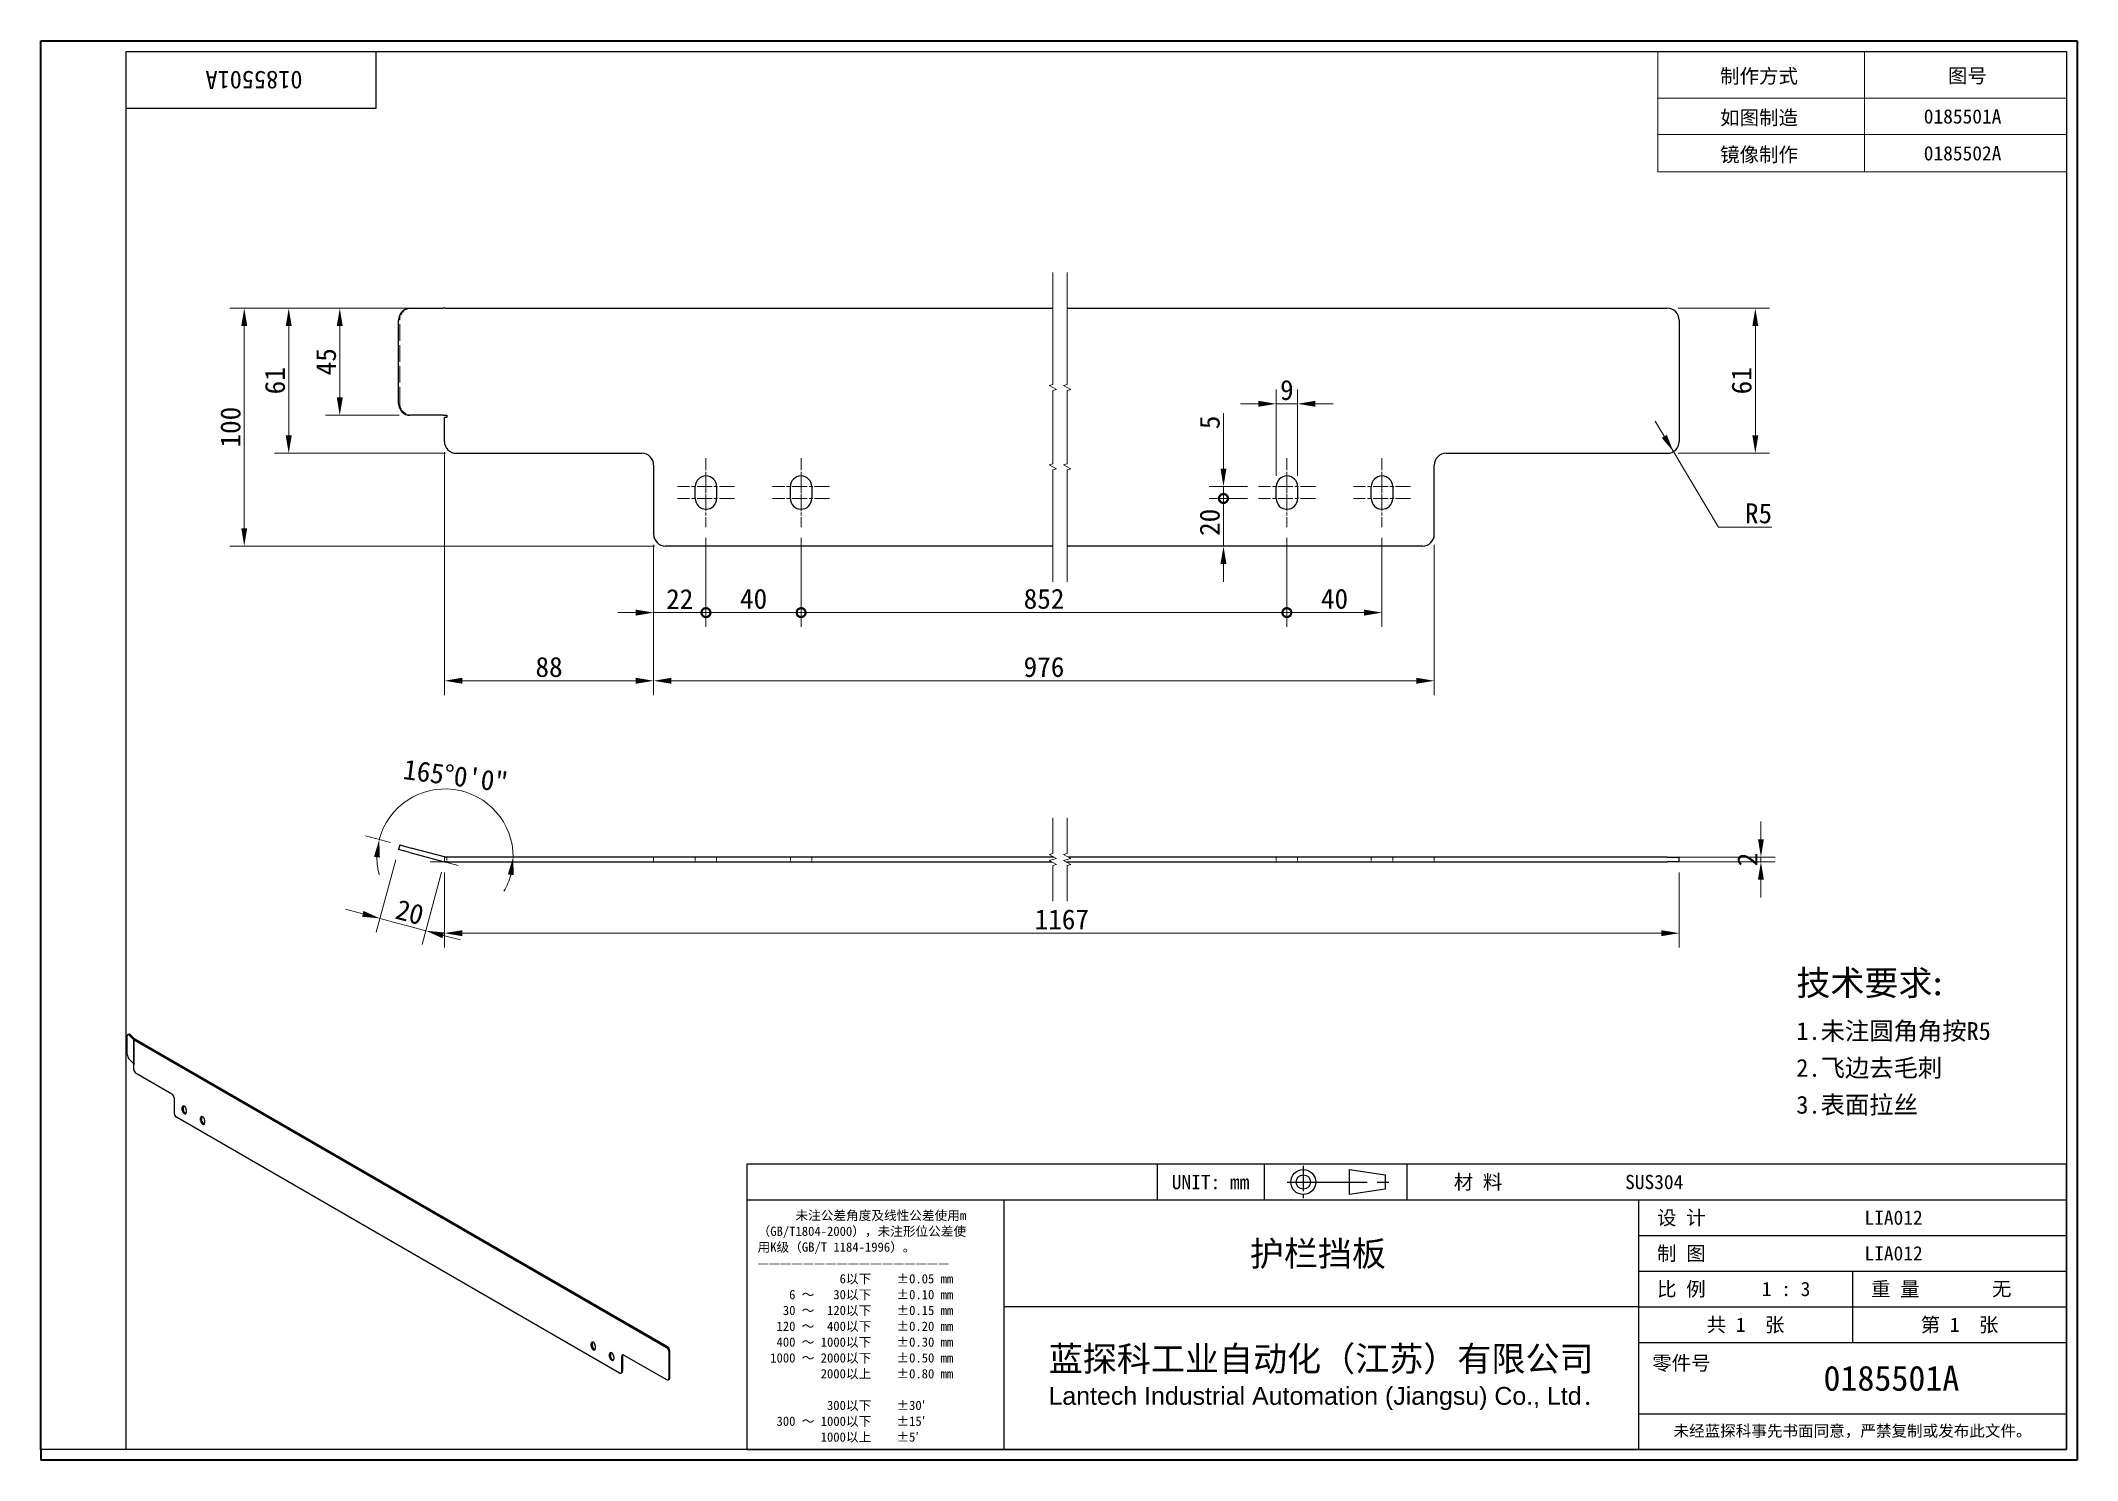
# Model space of a CAD drawing. Header units: millimetres. Extents: x 18 to 875, y 16 to 614.
import ezdxf
from ezdxf.enums import TextEntityAlignment as Align

# ---------------------------------------------------------------- set-up
doc = ezdxf.new("R2010")
doc.units = ezdxf.units.MM
doc.header["$LTSCALE"] = 3
doc.linetypes.add('CHAIN', pattern=[0.3543, 0.2362, -0.0295, 0.0591, -0.0295])
doc.linetypes.add('DASHED', pattern=[0.2067, 0.1654, -0.0413])
for name, color, linetype, lineweight in [('1', 7, 'Continuous', 18), ('可见 (ISO)', 7, 'Continuous', 25), ('可见窄的 (ISO)', 7, 'Continuous', 18), ('图框 (ISO)', 7, 'Continuous', 35), ('标题 (ISO)', 7, 'Continuous', 25)]:
    doc.layers.add(name, color=color, linetype=linetype, lineweight=lineweight)
for name, color, linetype, lineweight, true_color in [('中心标记 (ISO)', 1, 'CHAIN', 18, 0xff0000), ('尺寸 (ISO)', 7, 'Continuous', 18, 0x008000), ('折线 (ISO)', 7, 'Continuous', 18, 0x008000), ('符号 (ISO)', 7, 'Continuous', 18, 0x008000), ('隐藏 (ISO)', 5, 'DASHED', 18, 0x0000ff)]:
    doc.layers.add(name, color=color, linetype=linetype, lineweight=lineweight, true_color=true_color)
doc.styles.add('文本样式164', font='SimSun.ttf')
doc.styles.add('文本样式165', font='SimSun.ttf')
doc.styles.add('文本样式74', font='SimSun.ttf')
doc.styles.add('最新国标', font='simfang.ttf')
doc.styles.add('注释文本 (ISO)', font='simfang.ttf')
doc.dimstyles.new('默认 (GB)', dxfattribs={"dimscale": 3, "dimtxt": 2.8, "dimasz": 2.5, "dimexe": 2, "dimexo": 1.5, "dimgap": 0.5, "dimtad": 1, "dimtoh": 1, "dimdsep": 46, "dimtxsty": '最新国标', "dimcen": 0.09, "dimdle": 10, "dimclrd": 256, "dimclre": 256, "dimclrt": 256, "dimaunit": 1, "dimadec": 3, "dimazin": 2, "dimtfac": 0.535714, "dimtdec": 3, "dimtmove": 0, "dimatfit": 3, "dimfxl": 0, "dimtolj": 1, "dimlwd": -1, "dimlwe": -1, "dimarcsym": 0})

msp = doc.modelspace()

# ---------------------------------------------------------------- texts
at = {"layer": '符号 (ISO)', "insert": (756.343, 191.9808), "char_height": 6, "width": 89.824562, "attachment_point": 4, "line_spacing_factor": 1.240703, "style": '注释文本 (ISO)'}
msp.add_mtext('{\\H1.75x;技术要求\\fCalibri|b0|i0|c0|p34;:\\fFangSong|b0|i0|c134|p49;\\P\\H0.71429x;1.未注圆角角按R5\\P2.飞边去毛刺\\P3.表面拉丝}', dxfattribs=at)

# ---------------------------------------------------------------- blocks, each defined once
blk = doc.blocks.new('图框 最新国标')
at = {"layer": '图框 (ISO)'}
for p, q in [((6, 7), (6, 204.5)), ((6, 204.5), (291.5, 204.5)), ((291.5, 204.5), (291.5, 5.5)), ((6, 7), (6, 5.5)), ((6, 7), (6, 5.5)), ((291.5, 5.5), (6, 5.5))]:
    blk.add_line(p, q, dxfattribs=at)
at = {"layer": '图框 (ISO)', "color": 7, "linetype": 'Continuous', "lineweight": 25}
for p, q in [((18, 203), (290, 203)), ((18, 7), (18, 203)), ((18, 203), (290, 203)), ((53, 203), (53, 195)), ((290, 203), (290, 7)), ((290, 203), (290, 7)), ((53, 195), (18, 195)), ((290, 7), (6, 7)), ((290, 7), (18, 7))]:
    blk.add_line(p, q, dxfattribs=at)
at = {"layer": '图框 (ISO)', "style": '文本样式74'}
blk.add_attdef('零件代号_001', (42.7, 200.25), '', height=2.5, rotation=180, dxfattribs=at)
blk = doc.blocks.new('标题栏 最新国标')
at = {"layer": '标题 (ISO)'}
for p, q in [((381.98, -183.84), (196.98, -183.84)), ((196.98, -183.84), (196.98, -223.84)), ((254.48, -183.84), (254.48, -188.84)), ((269.48, -183.84), (269.48, -188.84)), ((281.48, -188.09), (281.48, -184.59)), ((281.48, -184.59), (286.48, -185.34)), ((286.48, -185.34), (286.48, -187.34)), ((289.48, -183.84), (289.48, -188.84)), ((381.98, -223.84), (381.98, -183.84)), ((383.48, -183.84), (383.48, -225.34)), ((286.48, -187.34), (281.48, -188.09)), ((196.98, -188.84), (381.98, -188.84)), ((232.98, -188.84), (232.98, -223.84)), ((321.98, -188.84), (321.98, -223.84)), ((321.98, -193.84), (381.98, -193.84)), ((321.98, -198.84), (381.98, -198.84)), ((351.98, -198.84), (351.98, -208.84)), ((321.98, -203.84), (232.98, -203.84)), ((321.98, -203.84), (381.98, -203.84)), ((321.98, -208.84), (381.98, -208.84)), ((321.98, -218.84), (381.98, -218.84)), ((196.98, -223.84), (381.98, -223.84)), ((383.48, -225.34), (196.98, -225.34))]:
    blk.add_line(p, q, dxfattribs=at)
at = {"layer": '标题 (ISO)', "linetype": 'CHAIN', "ltscale": 5.000333}
blk.add_line((274.98, -184.09), (274.98, -188.59), dxfattribs=at)
at = {"layer": '标题 (ISO)', "linetype": 'CHAIN', "ltscale": 15.834605}
blk.add_line((272.73, -186.34), (286.98, -186.34), dxfattribs=at)
at = {"layer": '标题 (ISO)'}
for radius in [1.75, 1]:
    blk.add_circle((274.98, -186.34), radius, dxfattribs=at)
at = {"layer": '1', "style": '文本样式164'}
for s, p in [('UNIT: mm', (261.98, -186.34)), ('材 料', (299.48, -186.34)), ('设 计', (327.98, -191.34)), ('制 图', (327.98, -196.34)), ('比 例', (327.98, -201.34)), ('重 量', (357.98, -201.34)), ('共 1  张', (336.98, -206.34)), ('第 1  张', (366.98, -206.34))]:
    blk.add_text(s, height=2, dxfattribs=at).set_placement(p, align=Align.MIDDLE_CENTER)
at = {"layer": '标题 (ISO)', "style": '注释文本 (ISO)'}
for s, insert, char_height, attachment_point, line_spacing_factor in [('\\fSimSun|b0|i0;{\\H1.3000;      未注公差角度及线性公差使用m\\P}\\fSimSun|b0|i0;{\\H1.3000;（GB/T1804-2000），未注形位公差使\\P}\\fSimSun|b0|i0;{\\H1.3000;用K级（GB/T 1184-1996）。\\P}\\fSimSun|b0|i0;{\\H1.3000;—————————————————\\P}\\fSimSun|b0|i0;{\\H1.3000;             6以下    ±0.05 mm\\P}\\fSimSun|b0|i0;{\\H1.3000;     6 ～   30以下    ±0.10 mm\\P}\\fSimSun|b0|i0;{\\H1.3000;    30 ～  120以下    ±0.15 mm\\P}\\fSimSun|b0|i0;{\\H1.3000;   120 ～  400以下    ±0.20 mm\\P}\\fSimSun|b0|i0;{\\H1.3000;   400 ～ 1000以下    ±0.30 mm\\P}\\fSimSun|b0|i0;{\\H1.3000;  1000 ～ 2000以下    ±0.50 mm\\P}\\fSimSun|b0|i0;{\\H1.3000;          2000以上    ±0.80 mm\\P}\\fSimSun|b0|i0;{\\H1.3000;\\P}\\fSimSun|b0|i0;{\\H1.3000;           300以下    ±30′\\P}\\fSimSun|b0|i0;{\\H1.3000;   300 ～ 1000以下    ±15′\\P}\\fSimSun|b0|i0;{\\H1.3000;          1000以上    ±5′}', (198.48, -206.63), 1.3, 4, 1.023913), ('{\\fMicrosoft YaHei|b0|i0|c134|p34;\\H1.75x;蓝探科工业自动化（江苏）有限公司\\P\\fArial|b0|i0|c0|p34;\\H0.71429x;Lantech Industrial Automation (Jiangsu) Co., Ltd\\fFangSong|b0|i0|c134|p49;.\\H1.15195x; }', (277.48, -213.84), 2, 5, 0.978695)]:
    blk.add_mtext(s, dxfattribs=dict(at, insert=insert, char_height=char_height, attachment_point=attachment_point, line_spacing_factor=line_spacing_factor))
at = {"layer": '标题 (ISO)', "attachment_point": 5, "style": '注释文本 (ISO)'}
for s, insert, char_height in [('\\fFangSong|b0|i0;零件号', (327.98, -211.84), 2), ('\\fSimSun|b0|i0;{\\H1.6000;未经蓝探科事先书面同意，严禁复制或发布此文件。}', (351.98, -221.34), 1.6)]:
    blk.add_mtext(s, dxfattribs=dict(at, insert=insert, char_height=char_height))
at = {"layer": '标题 (ISO)'}
for tag, p, height, style in [('材料_001', (320.09, -187.33), 2, '注释文本 (ISO)'), ('设计人_001', (353.65, -192.33), 2, '注释文本 (ISO)'), ('库存编号_001', (267.48, -198.12), 3.5, '文本样式165'), ('设计人_001', (353.65, -197.33), 2, '注释文本 (ISO)'), ('视图比例_001', (339.26, -202.33), 2, '注释文本 (ISO)'), ('质量\\P3;_001', (371.53, -202.3), 2, '注释文本 (ISO)'), ('零件代号_001', (347.9, -215.59), 3.5, '文本样式165')]:
    blk.add_attdef(tag, p, '', height=height, dxfattribs=dict(at, style=style))
blk = doc.blocks.new('*D5')
at = {"layer": 'Defpoints', "color": 0, "transparency": 16777216}
for p in [(188.3, 500.99), (143.77, 455.99), (173.29, 455.99)]:
    blk.add_point(p, dxfattribs=at)
at = {"layer": '尺寸 (ISO)', "color": 116, "true_color": 0x00803f, "transparency": 16777216}
for p, q in [((183.8, 500.99), (137.77, 500.99)), ((143.77, 493.49), (143.77, 463.49)), ((168.79, 455.99), (137.77, 455.99))]:
    blk.add_line(p, q, dxfattribs=at)
for points in [[(142.52, 493.49), (145.02, 493.49), (143.77, 500.99)], [(142.52, 463.49), (145.02, 463.49), (143.77, 455.99)]]:
    blk.add_solid(points, dxfattribs=at)
at = {"layer": '尺寸 (ISO)', "transparency": 16777216, "insert": (138.02, 478.49), "char_height": 8.4, "attachment_point": 5, "rotation": 90, "style": '最新国标'}
blk.add_mtext('\\A1;45', dxfattribs=at)
blk = doc.blocks.new('*D6')
at = {"layer": 'Defpoints', "color": 0, "transparency": 16777216}
for p in [(188.3, 500.99), (122.3, 439.99), (192.78, 439.99)]:
    blk.add_point(p, dxfattribs=at)
at = {"layer": '尺寸 (ISO)', "color": 116, "true_color": 0x00803f, "transparency": 16777216}
for p, q in [((183.8, 500.99), (116.3, 500.99)), ((122.3, 493.49), (122.3, 447.49)), ((188.28, 439.99), (116.3, 439.99))]:
    blk.add_line(p, q, dxfattribs=at)
for points in [[(121.05, 493.49), (123.55, 493.49), (122.3, 500.99)], [(121.05, 447.49), (123.55, 447.49), (122.3, 439.99)]]:
    blk.add_solid(points, dxfattribs=at)
at = {"layer": '尺寸 (ISO)', "transparency": 16777216, "insert": (116.55, 470.49), "char_height": 8.4, "attachment_point": 5, "rotation": 90, "style": '最新国标'}
blk.add_mtext('\\A1;61', dxfattribs=at)
blk = doc.blocks.new('*D7')
at = {"layer": 'Defpoints', "color": 0, "transparency": 16777216}
for p in [(188.3, 500.99), (103.59, 400.99), (280.78, 400.99)]:
    blk.add_point(p, dxfattribs=at)
at = {"layer": '尺寸 (ISO)', "color": 116, "true_color": 0x00803f, "transparency": 16777216}
for p, q in [((183.8, 500.99), (97.59, 500.99)), ((103.59, 493.49), (103.59, 408.49)), ((276.28, 400.99), (97.59, 400.99))]:
    blk.add_line(p, q, dxfattribs=at)
for points in [[(102.34, 493.49), (104.84, 493.49), (103.59, 500.99)], [(102.34, 408.49), (104.84, 408.49), (103.59, 400.99)]]:
    blk.add_solid(points, dxfattribs=at)
at = {"layer": '尺寸 (ISO)', "transparency": 16777216, "insert": (97.84, 450.99), "char_height": 8.4, "attachment_point": 5, "rotation": 90, "style": '最新国标'}
blk.add_mtext('\\A1;100', dxfattribs=at)
blk = doc.blocks.new('_DotSmall')
at = {"color": 0, "linetype": 'ByBlock', "const_width": 0.5}
blk.add_lwpolyline([(-0.0625, 0, 1), (0.0625, 0, 1)], format="xyb", close=True, dxfattribs=at)
blk = doc.blocks.new('*D8')
at = {"layer": 'Defpoints', "color": 0, "transparency": 16777216}
for p in [(515.42, 420.99), (530.09, 420.99), (599.09, 400.99)]:
    blk.add_point(p, dxfattribs=at)
at = {"layer": '尺寸 (ISO)', "color": 116, "true_color": 0x00803f, "transparency": 16777216}
for p, q in [((525.59, 420.99), (509.42, 420.99)), ((515.42, 408.49), (515.42, 420.99)), ((515.42, 400.99), (515.42, 408.49)), ((515.42, 393.49), (515.42, 385.99))]:
    blk.add_line(p, q, dxfattribs=at)
blk.add_solid([(514.17, 393.49), (516.67, 393.49), (515.42, 400.99)], dxfattribs=at)
at = {"layer": '尺寸 (ISO)', "color": 116, "true_color": 0x00803f, "transparency": 16777216, "xscale": 7.5, "yscale": 7.5, "zscale": 7.5, "rotation": 270}
blk.add_blockref('_DotSmall', (515.42, 420.99), dxfattribs=at)
at = {"layer": '尺寸 (ISO)', "transparency": 16777216, "insert": (509.67, 410.96), "char_height": 8.4, "attachment_point": 5, "rotation": 90, "style": '最新国标'}
blk.add_mtext('\\A1;20', dxfattribs=at)
blk = doc.blocks.new('*D10')
at = {"layer": 'Defpoints', "color": 0, "transparency": 16777216}
for p in [(515.42, 425.99), (530.09, 425.99), (530.09, 420.99)]:
    blk.add_point(p, dxfattribs=at)
at = {"layer": '尺寸 (ISO)', "color": 116, "true_color": 0x00803f, "transparency": 16777216}
for p, q in [((515.42, 433.49), (515.42, 456.83)), ((525.59, 425.99), (509.42, 425.99)), ((525.59, 420.99), (509.42, 420.99)), ((515.42, 420.99), (515.42, 425.99)), ((515.42, 420.99), (515.42, 413.49))]:
    blk.add_line(p, q, dxfattribs=at)
blk.add_solid([(514.17, 433.49), (516.67, 433.49), (515.42, 425.99)], dxfattribs=at)
at = {"layer": '尺寸 (ISO)', "color": 116, "true_color": 0x00803f, "transparency": 16777216, "xscale": 7.5, "yscale": 7.5, "zscale": 7.5, "rotation": 90}
blk.add_blockref('_DotSmall', (515.42, 420.99), dxfattribs=at)
at = {"layer": '尺寸 (ISO)', "transparency": 16777216, "insert": (509.67, 453), "char_height": 8.4, "attachment_point": 5, "rotation": 90, "style": '最新国标'}
blk.add_mtext('\\A1;5', dxfattribs=at)
blk = doc.blocks.new('*D11')
at = {"layer": 'Defpoints', "color": 0, "transparency": 16777216}
for p in [(275.78, 405.99), (297.78, 408.99), (297.78, 372.99)]:
    blk.add_point(p, dxfattribs=at)
at = {"layer": '尺寸 (ISO)', "color": 116, "true_color": 0x00803f, "transparency": 16777216}
for p, q in [((297.78, 404.49), (297.78, 366.99)), ((275.78, 401.49), (275.78, 366.99)), ((268.28, 372.99), (260.78, 372.99)), ((275.78, 372.99), (283.28, 372.99)), ((283.28, 372.99), (297.78, 372.99))]:
    blk.add_line(p, q, dxfattribs=at)
blk.add_solid([(268.28, 374.24), (268.28, 371.74), (275.78, 372.99)], dxfattribs=at)
at = {"layer": '尺寸 (ISO)', "color": 116, "true_color": 0x00803f, "transparency": 16777216, "xscale": 7.5, "yscale": 7.5, "zscale": 7.5, "rotation": 180}
blk.add_blockref('_DotSmall', (297.78, 372.99), dxfattribs=at)
at = {"layer": '尺寸 (ISO)', "transparency": 16777216, "insert": (286.75, 378.69), "char_height": 8.4, "attachment_point": 5, "style": '最新国标'}
blk.add_mtext('\\A1;22', dxfattribs=at)
blk = doc.blocks.new('*D12')
at = {"layer": 'Defpoints', "color": 0, "transparency": 16777216}
for p in [(297.78, 408.99), (337.78, 408.99), (337.78, 372.99)]:
    blk.add_point(p, dxfattribs=at)
at = {"layer": '尺寸 (ISO)', "color": 116, "true_color": 0x00803f, "transparency": 16777216}
for p, q in [((297.78, 404.49), (297.78, 366.99)), ((337.78, 404.49), (337.78, 366.99)), ((297.78, 372.99), (337.78, 372.99))]:
    blk.add_line(p, q, dxfattribs=at)
at = {"layer": '尺寸 (ISO)', "color": 116, "true_color": 0x00803f, "transparency": 16777216, "xscale": 7.5, "yscale": 7.5, "zscale": 7.5, "rotation": 180}
blk.add_blockref('_DotSmall', (297.78, 372.99), dxfattribs=at)
at = {"layer": '尺寸 (ISO)', "color": 116, "true_color": 0x00803f, "transparency": 16777216, "xscale": 7.5, "yscale": 7.5, "zscale": 7.5}
blk.add_blockref('_DotSmall', (337.78, 372.99), dxfattribs=at)
at = {"layer": '尺寸 (ISO)', "transparency": 16777216, "insert": (317.81, 378.74), "char_height": 8.4, "attachment_point": 5, "style": '最新国标'}
blk.add_mtext('\\A1;40', dxfattribs=at)
blk = doc.blocks.new('*D13')
at = {"layer": 'Defpoints', "color": 0, "transparency": 16777216}
for p in [(337.78, 408.99), (542.09, 408.99), (542.09, 372.99)]:
    blk.add_point(p, dxfattribs=at)
at = {"layer": '尺寸 (ISO)', "color": 116, "true_color": 0x00803f, "transparency": 16777216}
for p, q in [((337.78, 404.49), (337.78, 366.99)), ((542.09, 404.49), (542.09, 366.99)), ((337.78, 372.99), (542.09, 372.99))]:
    blk.add_line(p, q, dxfattribs=at)
at = {"layer": '尺寸 (ISO)', "color": 116, "true_color": 0x00803f, "transparency": 16777216, "xscale": 7.5, "yscale": 7.5, "zscale": 7.5, "rotation": 180}
blk.add_blockref('_DotSmall', (337.78, 372.99), dxfattribs=at)
at = {"layer": '尺寸 (ISO)', "color": 116, "true_color": 0x00803f, "transparency": 16777216, "xscale": 7.5, "yscale": 7.5, "zscale": 7.5}
blk.add_blockref('_DotSmall', (542.09, 372.99), dxfattribs=at)
at = {"layer": '尺寸 (ISO)', "transparency": 16777216, "insert": (439.96, 378.74), "char_height": 8.4, "attachment_point": 5, "style": '最新国标'}
blk.add_mtext('\\A1;852', dxfattribs=at)
blk = doc.blocks.new('*D14')
at = {"layer": 'Defpoints', "color": 0, "transparency": 16777216}
for p in [(542.09, 408.99), (582.09, 408.99), (582.09, 372.99)]:
    blk.add_point(p, dxfattribs=at)
at = {"layer": '尺寸 (ISO)', "color": 116, "true_color": 0x00803f, "transparency": 16777216}
for p, q in [((542.09, 404.49), (542.09, 366.99)), ((582.09, 404.49), (582.09, 366.99)), ((542.09, 372.99), (574.59, 372.99))]:
    blk.add_line(p, q, dxfattribs=at)
blk.add_solid([(574.59, 374.24), (574.59, 371.74), (582.09, 372.99)], dxfattribs=at)
at = {"layer": '尺寸 (ISO)', "color": 116, "true_color": 0x00803f, "transparency": 16777216, "xscale": 7.5, "yscale": 7.5, "zscale": 7.5, "rotation": 180}
blk.add_blockref('_DotSmall', (542.09, 372.99), dxfattribs=at)
at = {"layer": '尺寸 (ISO)', "transparency": 16777216, "insert": (562.12, 378.74), "char_height": 8.4, "attachment_point": 5, "style": '最新国标'}
blk.add_mtext('\\A1;40', dxfattribs=at)
blk = doc.blocks.new('*D15')
at = {"layer": 'Defpoints', "color": 0, "transparency": 16777216}
for p in [(275.78, 405.99), (604.09, 405.99), (604.09, 344.33)]:
    blk.add_point(p, dxfattribs=at)
at = {"layer": '尺寸 (ISO)', "color": 116, "true_color": 0x00803f, "transparency": 16777216}
for p, q in [((275.78, 401.49), (275.78, 338.33)), ((604.09, 401.49), (604.09, 338.33)), ((283.28, 344.33), (596.59, 344.33))]:
    blk.add_line(p, q, dxfattribs=at)
for points in [[(283.28, 345.58), (283.28, 343.08), (275.78, 344.33)], [(596.59, 345.58), (596.59, 343.08), (604.09, 344.33)]]:
    blk.add_solid(points, dxfattribs=at)
at = {"layer": '尺寸 (ISO)', "transparency": 16777216, "insert": (439.93, 350.08), "char_height": 8.4, "attachment_point": 5, "style": '最新国标'}
blk.add_mtext('\\A1;976', dxfattribs=at)
blk = doc.blocks.new('*D16')
at = {"layer": 'Defpoints', "color": 0, "transparency": 16777216}
for p in [(187.78, 444.99), (275.78, 405.99), (275.78, 344.33)]:
    blk.add_point(p, dxfattribs=at)
at = {"layer": '尺寸 (ISO)', "color": 116, "true_color": 0x00803f, "transparency": 16777216}
for p, q in [((187.78, 440.49), (187.78, 338.33)), ((275.78, 401.49), (275.78, 338.33)), ((195.28, 344.33), (268.28, 344.33))]:
    blk.add_line(p, q, dxfattribs=at)
for points in [[(195.28, 345.58), (195.28, 343.08), (187.78, 344.33)], [(268.28, 345.58), (268.28, 343.08), (275.78, 344.33)]]:
    blk.add_solid(points, dxfattribs=at)
at = {"layer": '尺寸 (ISO)', "transparency": 16777216, "insert": (231.78, 350.08), "char_height": 8.4, "attachment_point": 5, "style": '最新国标'}
blk.add_mtext('\\A1;88', dxfattribs=at)
blk = doc.blocks.new('*D17')
at = {"layer": 'Defpoints', "color": 0, "transparency": 16777216}
for p in [(168.46, 273.35), (187.78, 268.18), (160.69, 244.37)]:
    blk.add_point(p, dxfattribs=at)
at = {"layer": '尺寸 (ISO)', "color": 116, "true_color": 0x00803f, "transparency": 16777216}
for p, q in [((167.29, 269.01), (159.14, 238.58)), ((186.61, 263.83), (178.46, 233.4)), ((153.45, 246.32), (146.2, 248.26)), ((160.69, 244.37), (167.94, 242.43)), ((172.77, 241.14), (167.94, 242.43)), ((180.01, 239.2), (172.77, 241.14)), ((187.26, 237.26), (194.5, 235.32))]:
    blk.add_line(p, q, dxfattribs=at)
for points in [[(153.77, 247.52), (153.12, 245.11), (160.69, 244.37)], [(187.58, 238.46), (186.93, 236.05), (180.01, 239.2)]]:
    blk.add_solid(points, dxfattribs=at)
at = {"layer": '尺寸 (ISO)', "transparency": 16777216, "insert": (173.2, 246.97), "char_height": 8.4, "attachment_point": 5, "rotation": 345, "style": '最新国标'}
blk.add_mtext('\\A1;20', dxfattribs=at)
blk = doc.blocks.new('*D18')
at = {"layer": 'Defpoints', "color": 0, "transparency": 16777216}
for p in [(187.78, 268.18), (707.09, 268.18), (707.09, 238.18)]:
    blk.add_point(p, dxfattribs=at)
at = {"layer": '尺寸 (ISO)', "color": 116, "true_color": 0x00803f, "transparency": 16777216}
for p, q in [((187.78, 263.68), (187.78, 232.18)), ((707.09, 263.68), (707.09, 232.18)), ((195.28, 238.18), (699.59, 238.18))]:
    blk.add_line(p, q, dxfattribs=at)
for points in [[(195.28, 239.43), (195.28, 236.93), (187.78, 238.18)], [(699.59, 239.43), (699.59, 236.93), (707.09, 238.18)]]:
    blk.add_solid(points, dxfattribs=at)
at = {"layer": '尺寸 (ISO)', "transparency": 16777216, "insert": (447.43, 243.92), "char_height": 8.4, "attachment_point": 5, "style": '最新国标'}
blk.add_mtext('\\A1;1167', dxfattribs=at)
blk = doc.blocks.new('*D19')
at = {"layer": 'Defpoints', "color": 0, "transparency": 16777216}
for p in [(702.09, 270.18), (702.09, 268.18), (741.46, 268.18)]:
    blk.add_point(p, dxfattribs=at)
at = {"layer": '尺寸 (ISO)', "color": 116, "true_color": 0x00803f, "transparency": 16777216}
for p, q in [((741.46, 277.68), (741.46, 285.18)), ((706.59, 270.18), (747.46, 270.18)), ((706.59, 268.18), (747.46, 268.18)), ((741.46, 270.18), (741.46, 268.18)), ((741.46, 260.68), (741.46, 253.18))]:
    blk.add_line(p, q, dxfattribs=at)
for points in [[(740.21, 277.68), (742.71, 277.68), (741.46, 270.18)], [(740.21, 260.68), (742.71, 260.68), (741.46, 268.18)]]:
    blk.add_solid(points, dxfattribs=at)
at = {"layer": '尺寸 (ISO)', "transparency": 16777216, "insert": (735.76, 269.18), "char_height": 8.4, "attachment_point": 5, "rotation": 90, "style": '最新国标'}
blk.add_mtext('\\A1;2', dxfattribs=at)
blk = doc.blocks.new('*D20')
at = {"layer": 'Defpoints', "color": 0, "transparency": 16777216}
for p in [(702.09, 500.99), (702.09, 439.99), (739.11, 439.99)]:
    blk.add_point(p, dxfattribs=at)
at = {"layer": '尺寸 (ISO)', "color": 116, "true_color": 0x00803f, "transparency": 16777216}
for p, q in [((706.59, 500.99), (745.11, 500.99)), ((739.11, 493.49), (739.11, 447.49)), ((706.59, 439.99), (745.11, 439.99))]:
    blk.add_line(p, q, dxfattribs=at)
for points in [[(737.86, 493.49), (740.36, 493.49), (739.11, 500.99)], [(737.86, 447.49), (740.36, 447.49), (739.11, 439.99)]]:
    blk.add_solid(points, dxfattribs=at)
at = {"layer": '尺寸 (ISO)', "transparency": 16777216, "insert": (733.36, 470.49), "char_height": 8.4, "attachment_point": 5, "rotation": 90, "style": '最新国标'}
blk.add_mtext('\\A1;61', dxfattribs=at)
blk = doc.blocks.new('*D21')
at = {"layer": 'Defpoints', "color": 0, "transparency": 16777216}
for p in [(702.09, 444.99), (704.66, 440.7)]:
    blk.add_point(p, dxfattribs=at)
at = {"layer": '尺寸 (ISO)', "color": 116, "true_color": 0x00803f, "transparency": 16777216}
for p, q in [((700.81, 447.14), (696.95, 453.57)), ((702.09, 444.99), (704.66, 440.7)), ((704.66, 440.7), (708.51, 434.27)), ((723.67, 408.94), (708.51, 434.27)), ((746.02, 408.94), (723.67, 408.94))]:
    blk.add_line(p, q, dxfattribs=at)
blk.add_solid([(701.88, 447.78), (699.73, 446.49), (704.66, 440.7)], dxfattribs=at)
at = {"layer": '尺寸 (ISO)', "transparency": 16777216, "insert": (740.45, 414.69), "char_height": 8.4, "attachment_point": 5, "style": '最新国标'}
blk.add_mtext('\\A1;R5', dxfattribs=at)
blk = doc.blocks.new('*D22')
at = {"layer": 'Defpoints', "color": 0, "transparency": 16777216}
for p in [(546.59, 460.81), (537.59, 425.99), (546.59, 425.99)]:
    blk.add_point(p, dxfattribs=at)
at = {"layer": '尺寸 (ISO)', "color": 116, "true_color": 0x00803f, "transparency": 16777216}
for p, q in [((537.59, 430.49), (537.59, 466.81)), ((546.59, 430.49), (546.59, 466.81)), ((530.09, 460.81), (522.59, 460.81)), ((537.59, 460.81), (546.59, 460.81)), ((554.09, 460.81), (561.59, 460.81))]:
    blk.add_line(p, q, dxfattribs=at)
for points in [[(530.09, 462.06), (530.09, 459.56), (537.59, 460.81)], [(554.09, 462.06), (554.09, 459.56), (546.59, 460.81)]]:
    blk.add_solid(points, dxfattribs=at)
at = {"layer": '尺寸 (ISO)', "transparency": 16777216, "insert": (542.09, 466.55), "char_height": 8.4, "attachment_point": 5, "style": '最新国标'}
blk.add_mtext('\\A1;9', dxfattribs=at)
blk = doc.blocks.new('表格1')
at = {"layer": '符号 (ISO)'}
for p, q in [((232.72, 203), (290, 203)), ((232.72, 203), (232.72, 196.46)), ((261.65, 203), (261.65, 196.46)), ((290, 203), (290, 196.46)), ((232.72, 196.46), (290, 196.46)), ((232.72, 196.46), (232.72, 186.11)), ((261.65, 196.46), (261.65, 186.11)), ((290, 196.46), (290, 186.11)), ((232.72, 191.34), (290, 191.34)), ((232.72, 186.11), (290, 186.11))]:
    blk.add_line(p, q, dxfattribs=at)
at = {"layer": '符号 (ISO)', "char_height": 2, "attachment_point": 7, "style": '注释文本 (ISO)'}
for s, insert in [('制作方式', (241.43, 198.32)), ('图号', (273.37, 198.38)), ('如图制造', (241.44, 192.5)), ('0185501A', (269.98, 192.86)), ('镜像制作', (241.43, 187.31)), ('0185502A', (269.98, 187.69))]:
    blk.add_mtext(s, dxfattribs=dict(at, insert=insert))
blk = doc.blocks.new('*D24')
at = {"layer": 'Defpoints', "color": 0, "transparency": 16777216}
for p in [(204.47, 293.64), (169.46, 275.15), (188.04, 270.18), (216.69, 270.18)]:
    blk.add_point(p, dxfattribs=at)
at = {"layer": '尺寸 (ISO)', "color": 116, "true_color": 0x00803f, "transparency": 16777216}
blk.add_line((165.11, 276.32), (154.57, 279.14), dxfattribs=at)
for start, end in [(0, 165), (180.04317, 195.08634), (329.91366, 344.95683)]:
    blk.add_arc((188.04, 270.18), 28.65, start, end, dxfattribs=at)
for points in [[(158.15, 270.32), (160.63, 269.99), (160.37, 277.59)], [(214.47, 262.9), (216.94, 262.58), (216.69, 270.18)]]:
    blk.add_solid(points, dxfattribs=at)
at = {"layer": '尺寸 (ISO)', "transparency": 16777216, "insert": (192.53, 304.28), "char_height": 8.4, "attachment_point": 5, "rotation": 352.5, "style": '最新国标'}
blk.add_mtext('\\A1;165°0\'0"', dxfattribs=at)

# ---------------------------------------------------------------- dimensions: what is measured, and where the dimension line sits
at = {"layer": '尺寸 (ISO)', "color": 116, "true_color": 0x00803f}
for base, p1, p2, angle, override, picture, middle in [((103.5897, 400.9914), (188.3021, 500.9914), (280.7755, 400.9914), 270, {"dimgap": 0.5, "dimtoh": 0, "dimdec": 2, "dimtol": 0, "dimlim": 0, "dimtp": 0, "dimtm": 0, "dimtdec": 3, "dimtofl": 0, "dimatfit": 1}, '*D7', (103.5897, 450.9914)), ((122.3021, 439.9914), (188.3021, 500.9914), (192.7755, 439.9914), 270, {"dimgap": 0.5, "dimtoh": 0, "dimdec": 2, "dimtol": 0, "dimlim": 0, "dimtp": 0, "dimtm": 0, "dimtdec": 3, "dimtofl": 0, "dimatfit": 1}, '*D6', (122.3021, 470.4914)), ((143.769, 455.9914), (188.3021, 500.9914), (173.2866, 455.9914), 270, {"dimgap": 0.5, "dimtoh": 0, "dimdec": 2, "dimtol": 0, "dimlim": 0, "dimtp": 0, "dimtm": 0, "dimtdec": 3, "dimtofl": 0, "dimatfit": 1}, '*D5', (143.769, 478.4914)), ((739.1084, 439.9914), (702.0894, 500.9914), (702.0894, 439.9914), 270, {"dimgap": 0.5, "dimtoh": 0, "dimdec": 2, "dimtol": 0, "dimlim": 0, "dimtp": 0, "dimtm": 0, "dimtdec": 3, "dimtofl": 0, "dimatfit": 1}, '*D20', (739.1084, 470.4914)), ((515.42, 425.9914), (530.0894, 420.9914), (530.0894, 425.9914), 90, {"dimgap": 0.5, "dimtoh": 0, "dimdec": 2, "dimblk1": 'DotSmall', "dimsah": 1, "dimdle": 0, "dimtol": 0, "dimlim": 0, "dimtp": 0, "dimtm": 0, "dimtdec": 3, "dimtofl": 1, "dimatfit": 1}, '*D10', (515.42, 452.9972)), ((275.7755, 344.3272), (187.7755, 444.9914), (275.7755, 405.9914), 180, {"dimgap": 0.5, "dimtoh": 0, "dimdec": 2, "dimtol": 0, "dimlim": 0, "dimtp": 0, "dimtm": 0, "dimtdec": 3, "dimtofl": 0, "dimatfit": 1}, '*D16', (231.7755, 344.3272)), ((515.42, 420.9914), (599.0894, 400.9914), (530.0894, 420.9914), 90, {"dimgap": 0.5, "dimtoh": 0, "dimdec": 2, "dimblk2": 'DotSmall', "dimsah": 1, "dimdle": 0, "dimse1": 1, "dimtol": 0, "dimlim": 0, "dimtp": 0, "dimtm": 0, "dimtdec": 3, "dimtofl": 0}, '*D8', (515.42, 410.9614)), ((297.7755, 372.9914), (275.7755, 405.9914), (297.7755, 408.9914), 180, {"dimgap": 0.5, "dimtoh": 0, "dimdec": 2, "dimblk2": 'DotSmall', "dimsah": 1, "dimdle": 0, "dimtol": 0, "dimlim": 0, "dimtp": 0, "dimtm": 0, "dimtdec": 3, "dimtofl": 0}, '*D11', (286.7455, 372.9914)), ((337.7755, 372.9914), (297.7755, 408.9914), (337.7755, 408.9914), 180, {"dimgap": 0.5, "dimtoh": 0, "dimdec": 2, "dimblk1": 'DotSmall', "dimblk2": 'DotSmall', "dimsah": 1, "dimdle": 0, "dimtol": 0, "dimlim": 0, "dimtp": 0, "dimtm": 0, "dimtdec": 3, "dimtofl": 0, "dimatfit": 1}, '*D12', (317.8055, 372.9914)), ((582.0894, 372.9914), (542.0894, 408.9914), (582.0894, 408.9914), 180, {"dimgap": 0.5, "dimtoh": 0, "dimdec": 2, "dimblk1": 'DotSmall', "dimsah": 1, "dimdle": 0, "dimtol": 0, "dimlim": 0, "dimtp": 0, "dimtm": 0, "dimtdec": 3, "dimtofl": 0, "dimatfit": 1}, '*D14', (562.1194, 372.9914)), ((741.4647, 268.1759), (702.0894, 270.1759), (702.0894, 268.1759), 90, {"dimgap": 0.5, "dimtoh": 0, "dimdec": 2, "dimtol": 0, "dimlim": 0, "dimtp": 0, "dimtm": 0, "dimtdec": 3, "dimtofl": 1, "dimatfit": 1}, '*D19', (741.4647, 269.1759)), ((160.6924, 244.3745), (187.7755, 268.1759), (168.457, 273.3523), 165, {"dimgap": 0.5, "dimtoh": 0, "dimdec": 2, "dimtol": 0, "dimlim": 0, "dimtp": 0, "dimtm": 0, "dimtdec": 3, "dimtofl": 0}, '*D17', (171.7142, 241.4212))]:
    dim = msp.add_linear_dim(base=base, p1=p1, p2=p2, angle=angle, dimstyle='默认 (GB)', override=override, dxfattribs=at)
    dim.commit()
    dim.dimension.update_dxf_attribs({"geometry": picture, "text_midpoint": middle, "dimtype": 160})
dim = msp.add_linear_dim(base=(546.5894, 460.8054), p1=(537.5894, 425.9914), p2=(546.5894, 425.9914), dimstyle='默认 (GB)', override={"dimgap": 0.5, "dimtoh": 0, "dimdec": 2, "dimtol": 0, "dimlim": 0, "dimtp": 0, "dimtm": 0, "dimtdec": 3, "dimtofl": 1, "dimatfit": 1}, dxfattribs=at)
dim.commit()
dim.dimension.update_dxf_attribs({"geometry": '*D22', "text_midpoint": (542.0894, 460.8054), "dimtype": 160})
dim = msp.add_radius_dim(center=(702.0894, 444.9914), mpoint=(704.6572, 440.7012), dimstyle='默认 (GB)', override={"dimgap": 0.5, "dimtih": 1, "dimdec": 2, "dimlfac": 1, "dimcen": 0, "dimtol": 0, "dimlim": 0, "dimtp": 0, "dimtm": 0, "dimtdec": 3}, dxfattribs=at)
dim.commit()
dim.dimension.update_dxf_attribs({"geometry": '*D21', "text_midpoint": (740.4546, 408.9401), "dimtype": 164})
for base, p1, p2, text, override, picture, middle in [((604.0894, 344.3272), (275.7755, 405.9914), (604.0894, 405.9914), '976', {"dimgap": 0.5, "dimtoh": 0, "dimdec": 2, "dimlfac": 2.972764, "dimtol": 0, "dimlim": 0, "dimtp": 0, "dimtm": 0, "dimtdec": 3, "dimtofl": 0, "dimatfit": 1}, '*D15', (439.9325, 344.3272)), ((542.0894, 372.9914), (337.7755, 408.9914), (542.0894, 408.9914), '852', {"dimgap": 0.5, "dimtoh": 0, "dimdec": 2, "dimlfac": 4.170053, "dimblk1": 'DotSmall', "dimblk2": 'DotSmall', "dimsah": 1, "dimdle": 0, "dimtol": 0, "dimlim": 0, "dimtp": 0, "dimtm": 0, "dimtdec": 3, "dimtofl": 0, "dimatfit": 1}, '*D13', (439.9625, 372.9914))]:
    dim = msp.add_linear_dim(base=base, p1=p1, p2=p2, angle=180, text=text, dimstyle='默认 (GB)', override=override, dxfattribs=at)
    dim.commit()
    dim.dimension.update_dxf_attribs({"geometry": picture, "text_midpoint": middle, "dimtype": 160})
dim = msp.add_angular_dim_3p(base=(204.4706, 293.6429), center=(188.0388, 270.1759), p1=(216.6867, 270.1759), p2=(169.4576, 275.1547), dimstyle='默认 (GB)', override={"dimgap": 0.5, "dimtoh": 0, "dimse1": 1, "dimtol": 0, "dimlim": 0, "dimtp": 0, "dimtm": 0, "dimtdec": 2}, dxfattribs=at)
dim.commit()
dim.dimension.update_dxf_attribs({"geometry": '*D24', "text_midpoint": (191.7781, 298.5787), "dimtype": 165})
dim = msp.add_linear_dim(base=(707.0894, 238.1759), p1=(187.7755, 268.1759), p2=(707.0894, 268.1759), text='1167', dimstyle='默认 (GB)', override={"dimgap": 0.5, "dimtoh": 0, "dimdec": 2, "dimlfac": 2.247196, "dimtol": 0, "dimlim": 0, "dimtp": 0, "dimtm": 0, "dimtdec": 3, "dimtofl": 0, "dimatfit": 1}, dxfattribs=at)
dim.commit()
dim.dimension.update_dxf_attribs({"geometry": '*D18', "text_midpoint": (447.4325, 238.1759), "dimtype": 160})

# ---------------------------------------------------------------- linework, layer by layer
at = {"layer": '中心标记 (ISO)', "ltscale": 7.222748}
for p, q in [((297.7755, 437.9914), (297.7755, 418.4914)), ((337.7755, 437.9914), (337.7755, 418.4914)), ((542.0894, 437.9914), (542.0894, 418.4914)), ((582.0894, 437.9914), (582.0894, 418.4914)), ((297.7755, 428.4914), (297.7755, 408.9914)), ((337.7755, 428.4914), (337.7755, 408.9914)), ((542.0894, 428.4914), (542.0894, 408.9914)), ((582.0894, 428.4914), (582.0894, 408.9914))]:
    msp.add_line(p, q, dxfattribs=at)
at = {"layer": '中心标记 (ISO)', "ltscale": 8.88956}
for p, q in [((309.7755, 425.9914), (285.7755, 425.9914)), ((309.7755, 420.9914), (285.7755, 420.9914)), ((349.7755, 425.9914), (325.7755, 425.9914)), ((349.7755, 420.9914), (325.7755, 420.9914)), ((554.0894, 425.9914), (530.0894, 425.9914)), ((554.0894, 420.9914), (530.0894, 420.9914)), ((594.0894, 425.9914), (570.0894, 425.9914)), ((594.0894, 420.9914), (570.0894, 420.9914))]:
    msp.add_line(p, q, dxfattribs=at)
at = {"layer": '可见 (ISO)'}
for p, q in [((173.2866, 500.9914), (187.2668, 500.9914)), ((188.3021, 500.9914), (187.2668, 500.9914)), ((188.3021, 500.9914), (443.659, 500.9914)), ((449.659, 500.9914), (702.0894, 500.9914)), ((168.457, 460.9914), (168.457, 495.9914)), ((707.0894, 495.9914), (707.0894, 444.9914)), ((187.2668, 455.9914), (173.2866, 455.9914)), ((187.2668, 455.9914), (188.3021, 455.9914)), ((187.7755, 444.9914), (187.7755, 454.9914)), ((188.7755, 454.9914), (187.7755, 454.9914)), ((188.3021, 455.9914), (188.7755, 455.9914)), ((188.7755, 455.9914), (188.7755, 454.9914)), ((192.7755, 439.9914), (270.7755, 439.9914)), ((609.0894, 439.9914), (702.0894, 439.9914)), ((275.7755, 434.9914), (275.7755, 405.9914)), ((604.0894, 405.9914), (604.0894, 434.9914)), ((293.2755, 420.9914), (293.2755, 425.9914)), ((302.2755, 425.9914), (302.2755, 420.9914)), ((333.2755, 420.9914), (333.2755, 425.9914)), ((342.2755, 425.9914), (342.2755, 420.9914)), ((537.5894, 420.9914), (537.5894, 425.9914)), ((546.5894, 425.9914), (546.5894, 420.9914)), ((577.5894, 420.9914), (577.5894, 425.9914)), ((586.5894, 425.9914), (586.5894, 420.9914)), ((443.659, 400.9914), (280.7755, 400.9914)), ((599.0894, 400.9914), (449.659, 400.9914)), ((168.9746, 275.2841), (168.457, 273.3523)), ((168.9746, 275.2841), (173.8043, 273.99)), ((173.2866, 272.0582), (168.457, 273.3523)), ((173.2866, 272.0582), (187.2668, 268.3122)), ((187.7845, 270.244), (173.8043, 273.99)), ((187.7755, 268.1759), (187.7755, 268.2107)), ((188.3021, 268.1759), (187.7755, 268.1759)), ((444.1231, 270.1759), (188.3021, 270.1759)), ((188.3021, 268.1759), (443.1949, 268.1759)), ((449.1949, 268.1759), (702.0894, 268.1759)), ((702.0894, 270.1759), (450.1231, 270.1759)), ((702.0894, 270.1759), (707.0894, 270.1759)), ((707.0894, 268.1759), (702.0894, 268.1759)), ((707.0894, 268.1759), (707.0894, 270.1759)), ((54.4184, 187.1897), (54.4184, 194.9835)), ((55.1414, 195.7528), (54.669, 195.5954)), ((55.1002, 195.4151), (57.0739, 193.4415)), ((57.5463, 193.5989), (55.5726, 195.5726)), ((57.2472, 193.311), (281.2343, 63.9921)), ((281.62, 64.2147), (57.6329, 193.5337)), ((57.0739, 183.4208), (55.1002, 185.3945)), ((57.1457, 183.1263), (57.3385, 183.2377)), ((57.1457, 180.8995), (57.1457, 183.1263)), ((57.3385, 183.015), (57.1457, 183.1263)), ((57.2472, 183.2904), (57.3385, 183.2377)), ((57.3385, 183.2377), (57.3385, 183.015)), ((58.1099, 179.2294), (73.152, 170.5449)), ((74.1163, 168.8748), (74.1163, 162.417)), ((77.4911, 163.8088), (77.4911, 164.9222)), ((77.8768, 165.1449), (77.8768, 164.0315)), ((79.2267, 163.9201), (79.2267, 162.8067)), ((261.371, 53.192), (75.0805, 160.7469)), ((85.205, 159.3552), (85.205, 160.4686)), ((85.5907, 160.6912), (85.5907, 159.5778)), ((86.9406, 159.4665), (86.9406, 158.3531)), ((249.5109, 64.4931), (249.5109, 65.6065)), ((249.8966, 65.8292), (249.8966, 64.7158)), ((251.2465, 64.6044), (251.2465, 63.491)), ((257.2248, 60.0395), (257.2248, 61.1529)), ((257.6105, 61.3756), (257.6105, 60.2622)), ((258.9604, 60.1508), (258.9604, 59.0374)), ((262.3352, 53.7487), (262.3352, 60.2065)), ((262.7209, 60.4292), (262.7209, 53.9714)), ((263.2995, 60.7632), (281.2343, 50.4085)), ((282.1985, 62.322), (282.1985, 50.9652)), ((282.5842, 51.1879), (282.5842, 62.5446)), ((262.4385, 53.3472), (262.0528, 53.1245)), ((281.9161, 50.341), (282.3018, 50.5637))]:
    msp.add_line(p, q, dxfattribs=at)
for centre, radius, start, end in [((702.0894, 495.9914), 5, 0, 90), ((192.7755, 444.9914), 5, 180, 270), ((270.7755, 434.9914), 5, 0, 90), ((609.0894, 434.9914), 5, 90, 180), ((702.0894, 444.9914), 5, 270, 0), ((297.7755, 425.9914), 4.5, 0, 180), ((337.7755, 425.9914), 4.5, 0, 180), ((542.0894, 425.9914), 4.5, 0, 180), ((582.0894, 425.9914), 4.5, 0, 180), ((297.7755, 420.9914), 4.5, 180, 0), ((337.7755, 420.9914), 4.5, 180, 0), ((542.0894, 420.9914), 4.5, 180, 0), ((582.0894, 420.9914), 4.5, 180, 0), ((280.7755, 405.9914), 5, 180, 270), ((599.0894, 405.9914), 5, 270, 0), ((188.3021, 272.1759), 4, 255, 270), ((188.3021, 272.1759), 2, 255, 270)]:
    msp.add_arc(centre, radius, start, end, dxfattribs=at)
for centre, major_axis, ratio, start_param, end_param in [((173.2866, 495.9914), (0, 5), 0.96592583, 0, 1.57079633), ((173.2866, 460.9914), (0, -5), 0.96592583, 4.71238898, 6.28318531), ((55.1002, 194.3017), (-0.4312, 1.2937), 0.40824829, 5.5984661, 7.16926243), ((55.5726, 194.4592), (-0.4312, 1.2937), 0.40824829, 5.5984661, 6.28318531), ((58.0186, 193.7564), (1.0909, 0), 0.57735027, 3.66519143, 3.92699082), ((58.0186, 193.7564), (-0.5455, 0), 0.57735027, 0.52359878, 0.78539816), ((55.1002, 186.5079), (-0.4312, 1.2937), 0.40824829, 0.88607712, 2.45687345), ((58.0186, 183.7357), (-1.0909, 0), 0.57735027, 0.52359878, 0.78539816), ((58.1099, 180.3428), (-0.6818, 1.1809), 0.57735027, 0.78539816, 2.35619449), ((73.152, 169.4315), (-0.6818, 1.1809), 0.57735027, 3.92699082, 5.49778714), ((78.3589, 164.4211), (-0.6136, 1.0628), 0.57735027, 3.92699082, 7.06858347), ((78.3589, 163.3077), (0.6136, -1.0628), 0.57735027, 3.92699082, 7.06858347), ((78.7446, 164.6438), (-0.6136, 1.0628), 0.57735027, 0.31968726, 0.78539816), ((78.7446, 163.5304), (0.6136, -1.0628), 0.57735027, 3.92699082, 5.96349805), ((75.0805, 161.8603), (-0.6818, 1.1809), 0.57735027, 0.78539816, 2.35619449), ((86.0728, 159.9675), (-0.6136, 1.0628), 0.57735027, 3.92699082, 7.06858347), ((86.0728, 158.8541), (0.6136, -1.0628), 0.57735027, 3.92699082, 7.06858347), ((86.4585, 160.1902), (-0.6136, 1.0628), 0.57735027, 0.31968726, 0.78539816), ((86.4585, 159.0768), (0.6136, -1.0628), 0.57735027, 3.92699082, 5.96349805), ((250.3787, 65.1055), (-0.6136, 1.0628), 0.57735027, 3.92699082, 7.06858347), ((250.3787, 63.9921), (0.6136, -1.0628), 0.57735027, 3.92699082, 7.06858347), ((250.7644, 65.3281), (-0.6136, 1.0628), 0.57735027, 0.31968726, 0.78539816), ((250.7644, 64.2147), (0.6136, -1.0628), 0.57735027, 3.92699082, 5.96349805), ((258.0926, 60.6518), (-0.6136, 1.0628), 0.57735027, 3.92699082, 7.06858347), ((258.0926, 59.5384), (0.6136, -1.0628), 0.57735027, 3.92699082, 7.06858347), ((258.4783, 60.8745), (-0.6136, 1.0628), 0.57735027, 0.31968726, 0.78539816), ((258.4783, 59.7611), (0.6136, -1.0628), 0.57735027, 3.92699082, 5.96349805), ((263.2995, 59.6498), (-0.6818, 1.1809), 0.57735027, 5.49778714, 7.06858347), ((263.6852, 59.8725), (-0.6818, 1.1809), 0.57735027, 0.28675655, 0.78539816), ((281.2343, 62.8787), (0.6818, -1.1809), 0.57735027, 0.78539816, 2.35619449), ((281.62, 63.1013), (-0.6818, 1.1809), 0.57735027, 3.92699082, 5.49778714), ((261.371, 54.3054), (0.6818, -1.1809), 0.57735027, 5.49778714, 7.06858347), ((261.7567, 54.5281), (0.6818, -1.1809), 0.57735027, 0, 0.78539816), ((281.2343, 51.5219), (0.6818, -1.1809), 0.57735027, 5.49778714, 7.06858347), ((281.62, 51.7446), (0.6818, -1.1809), 0.57735027, 0, 0.78539816)]:
    msp.add_ellipse(centre, major_axis=major_axis, ratio=ratio, start_param=start_param, end_param=end_param, dxfattribs=at)
at = {"layer": '可见窄的 (ISO)'}
for p, q in [((55.1002, 195.4151), (55.5726, 195.5726)), ((57.0739, 193.4415), (57.5463, 193.5989)), ((57.0739, 183.4208), (57.0739, 193.4415)), ((57.6329, 193.5337), (57.2472, 193.311)), ((57.2472, 193.311), (57.2472, 183.2904)), ((77.4911, 164.9222), (77.8768, 165.1449)), ((77.4911, 163.8088), (77.8768, 164.0315)), ((85.205, 160.4686), (85.5907, 160.6912)), ((85.205, 159.3552), (85.5907, 159.5778)), ((249.5109, 65.6065), (249.8966, 65.8292)), ((249.5109, 64.4931), (249.8966, 64.7158)), ((257.2248, 61.1529), (257.6105, 61.3756)), ((257.2248, 60.0395), (257.6105, 60.2622)), ((262.3352, 60.2065), (262.7209, 60.4292)), ((281.62, 64.2147), (281.2343, 63.9921)), ((282.1985, 62.322), (282.5842, 62.5446)), ((262.7209, 53.9714), (262.3352, 53.7487)), ((282.5842, 51.1879), (282.1985, 50.9652))]:
    msp.add_line(p, q, dxfattribs=at)
at = {"layer": '尺寸 (ISO)'}
for q in [(181.7755, 268.1759), (181.7755, 268.1759), (193.5711, 266.623), (193.5711, 266.623)]:
    msp.add_line((187.7755, 268.1759), q, dxfattribs=at)
at = {"layer": '折线 (ISO)', "flags": 128}
for points in [[(443.659, 385.9914), (443.659, 433.0568), (445.159, 433.4587), (442.159, 435.1908), (443.659, 435.5927), (443.659, 466.3901), (445.159, 466.7921), (442.159, 468.5241), (443.659, 468.926), (443.659, 515.9914)], [(449.659, 385.9914), (449.659, 433.0568), (451.159, 433.4587), (448.159, 435.1908), (449.659, 435.5927), (449.659, 466.3901), (451.159, 466.7921), (448.159, 468.5241), (449.659, 468.926), (449.659, 515.9914)], [(443.659, 251.64), (443.659, 266.64), (445.159, 267.0419), (442.159, 268.774), (443.659, 269.1759), (443.659, 269.1759), (445.159, 269.5778), (442.159, 271.3099), (443.659, 271.7118), (443.659, 286.7118)], [(449.659, 251.64), (449.659, 266.64), (451.159, 267.0419), (448.159, 268.774), (449.659, 269.1759), (449.659, 269.1759), (451.159, 269.5778), (448.159, 271.3099), (449.659, 271.7118), (449.659, 286.7118)]]:
    msp.add_lwpolyline(points, dxfattribs=at)
at = {"layer": '隐藏 (ISO)', "ltscale": 14.110627}
msp.add_line((168.9746, 460.9914), (168.9746, 495.9914), dxfattribs=at)
at = {"layer": '隐藏 (ISO)', "ltscale": 1.247593}
msp.add_line((187.7755, 268.2107), (187.7755, 270.1759), dxfattribs=at)
at = {"layer": '隐藏 (ISO)', "ltscale": 0.334244}
msp.add_line((187.7755, 270.1759), (188.3021, 270.1759), dxfattribs=at)
at = {"layer": '隐藏 (ISO)', "ltscale": 1.269698}
for p, q in [((188.7755, 268.1759), (188.7755, 270.1759)), ((275.7755, 270.1759), (275.7755, 268.1759)), ((293.2755, 268.1759), (293.2755, 270.1759)), ((302.2755, 268.1759), (302.2755, 270.1759)), ((333.2755, 268.1759), (333.2755, 270.1759)), ((342.2755, 268.1759), (342.2755, 270.1759)), ((537.5894, 268.1759), (537.5894, 270.1759)), ((546.5894, 268.1759), (546.5894, 270.1759)), ((577.5894, 268.1759), (577.5894, 270.1759)), ((586.5894, 268.1759), (586.5894, 270.1759)), ((604.0894, 268.1759), (604.0894, 270.1759))]:
    msp.add_line(p, q, dxfattribs=at)
at = {"layer": '隐藏 (ISO)', "ltscale": 4.986384}
for centre, major_axis, start_param, end_param in [((173.8043, 495.9914), (0, 5), 0, 1.57079633), ((173.8043, 460.9914), (0, -5), 4.71238898, 6.28318531)]:
    msp.add_ellipse(centre, major_axis=major_axis, ratio=0.96592583, start_param=start_param, end_param=end_param, dxfattribs=at)

# ---------------------------------------------------------------- block references
at = {"xscale": 3, "yscale": 3, "zscale": 3}
msp.add_blockref('图框 最新国标', (0, 0), dxfattribs=at).add_auto_attribs({'零件代号_001': '0185501A'})
msp.add_blockref('表格1', (0, 0), dxfattribs=at)
ref = msp.add_blockref('标题栏 最新国标', (-275.9476, 692.5328), dxfattribs=dict(xscale=3, yscale=3, zscale=3))
ref.add_attrib('零件代号_001', '0185501A', (767.7612, 45.75), dxfattribs={"layer": '标题 (ISO)', "height": 10.5, "style": '文本样式165'})
ref.add_attrib('库存编号_001', '护栏挡板', (526.4958, 98.162), dxfattribs={"layer": '标题 (ISO)', "height": 10.5, "style": '文本样式165'})
ref.add_attrib('质量\\P3;_001', '无', (838.6286, 85.62), dxfattribs={"layer": '标题 (ISO)', "height": 6, "style": '注释文本 (ISO)'})
ref.add_attrib('视图比例_001', '1 : 3', (741.84, 85.5514), dxfattribs={"layer": '标题 (ISO)', "height": 6, "style": '注释文本 (ISO)'})
ref.add_attrib('设计人_001', 'LIA012', (785.0057, 115.5343), dxfattribs={"layer": '标题 (ISO)', "height": 6, "style": '注释文本 (ISO)'})
ref.add_attrib('设计人_001', 'LIA012', (785.0057, 100.5343), dxfattribs={"layer": '标题 (ISO)', "height": 6, "style": '注释文本 (ISO)'})
ref.add_attrib('材料_001', 'SUS304', (684.3343, 130.5343), dxfattribs={"layer": '标题 (ISO)', "height": 6, "style": '注释文本 (ISO)'})

msp.set_redraw_order([(e.dxf.handle, doc.entitydb.next_handle()) for e in msp.query("TEXT MTEXT ATTDEF DIMENSION ARC_DIMENSION")])  # texts and dimensions are drawn at this point

doc.saveas('drawing.dxf')
